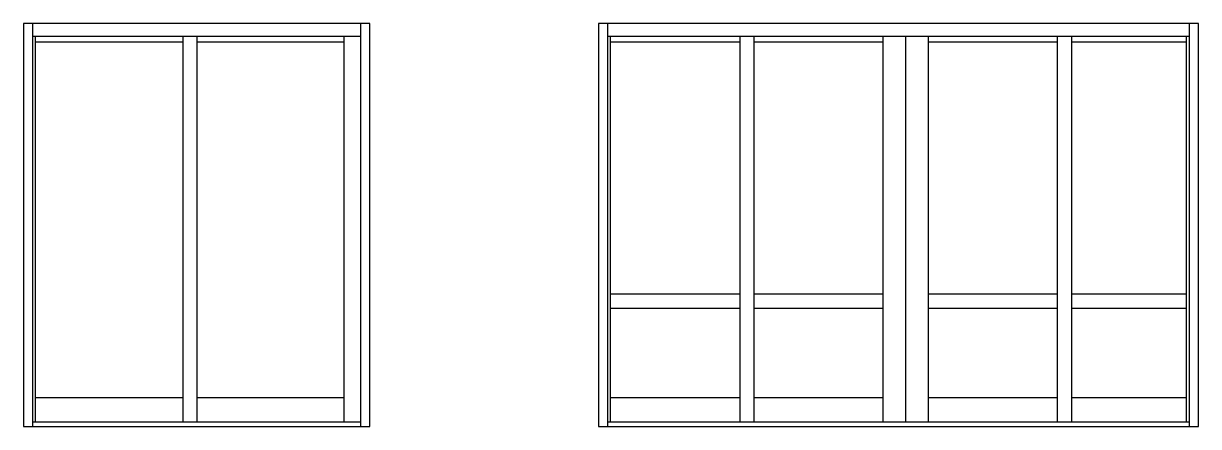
# Model space of a CAD drawing. Extents: x -56 to 119, y -34 to 74.
# Drawn here: x -55.5 to 119.4, y -34 to 26.1 of the extents above; entities that cross this region are included whole.
import ezdxf

# ---------------------------------------------------------------- set-up
doc = ezdxf.new("R2010")
doc.units = 0
doc.header["$LTSCALE"] = 0.25
doc.header["$MEASUREMENT"] = 0
doc.layers.get('0').update_dxf_attribs({"linetype": 'CONTINUOUS'})

msp = doc.modelspace()

# ---------------------------------------------------------------- linework, layer by layer
at = {"color": 1}
for p, q in [((-3.957423, 26.053426), (-55.544907, 26.053426)), ((-55.544907, 26.053426), (-55.544907, -34.021434)), ((-54.200191, 26.053426), (-54.200191, -34.021434)), ((-5.302139, -34.021434), (-5.302139, 26.053426)), ((-3.957423, -34.021434), (-3.957423, 26.053426)), ((119.394728, 26.053426), (30.061009, 26.053426)), ((30.061009, 26.053426), (30.061009, -34.021434)), ((31.405725, 26.053426), (31.405725, -34.021434)), ((118.050013, -34.021434), (118.050013, 26.053426)), ((119.394728, -34.021434), (119.394728, 26.053426)), ((-5.302139, 24.127715), (-54.200191, 24.127715)), ((118.050013, 24.127715), (31.405725, 24.127715)), ((-55.544907, -34.021434), (-3.957423, -34.021434)), ((-54.200191, -33.310628), (-5.302139, -33.310628)), ((30.061009, -34.021434), (119.394728, -34.021434)), ((31.405725, -33.310628), (118.050013, -33.310628))]:
    msp.add_line(p, q, dxfattribs=at)
at = {"color": 5}
for p, q in [((-53.747467, -33.310628), (-53.747467, 24.127715)), ((-31.832158, 23.289982), (-53.747467, 23.289982)), ((-31.832158, 24.127715), (-31.832158, -33.310628)), ((-29.717523, 24.127715), (-29.717523, -33.310628)), ((-7.802214, 23.289982), (-29.717523, 23.289982)), ((-7.802214, -33.310628), (-7.802214, 24.127715)), ((31.858449, -33.310628), (31.858449, 24.127715)), ((51.082404, 23.289982), (31.858449, 23.289982)), ((51.082404, 24.127715), (51.082404, -33.310628)), ((53.197039, 24.127715), (53.197039, -33.310628)), ((72.420994, 23.289982), (53.197039, 23.289982)), ((72.420994, 24.127715), (72.420994, -33.310628)), ((75.785186, 24.127715), (75.785186, -33.310628)), ((79.149378, 24.127715), (79.149378, -33.310628)), ((98.373333, 23.289982), (79.149378, 23.289982)), ((98.373333, 24.127715), (98.373333, -33.310628)), ((100.487968, 24.127715), (100.487968, -33.310628)), ((117.597288, 23.289982), (100.487968, 23.289982)), ((117.597288, -33.310628), (117.597288, 24.127715)), ((51.082404, -14.304945), (31.858449, -14.304945)), ((72.420994, -14.304945), (53.197039, -14.304945)), ((98.373333, -14.304945), (79.149378, -14.304945)), ((117.597288, -14.304945), (100.487968, -14.304945)), ((51.082404, -16.41958), (31.858449, -16.41958)), ((72.420994, -16.41958), (53.197039, -16.41958)), ((98.373333, -16.41958), (79.149378, -16.41958)), ((117.597288, -16.41958), (100.487968, -16.41958)), ((-53.747467, -29.696044), (-31.832158, -29.696044)), ((-29.717523, -29.696044), (-7.802214, -29.696044)), ((31.858449, -29.696044), (51.082404, -29.696044)), ((53.197039, -29.696044), (72.420994, -29.696044)), ((79.149378, -29.696044), (98.373333, -29.696044)), ((100.487968, -29.696044), (117.597288, -29.696044))]:
    msp.add_line(p, q, dxfattribs=at)

doc.saveas('drawing.dxf')
